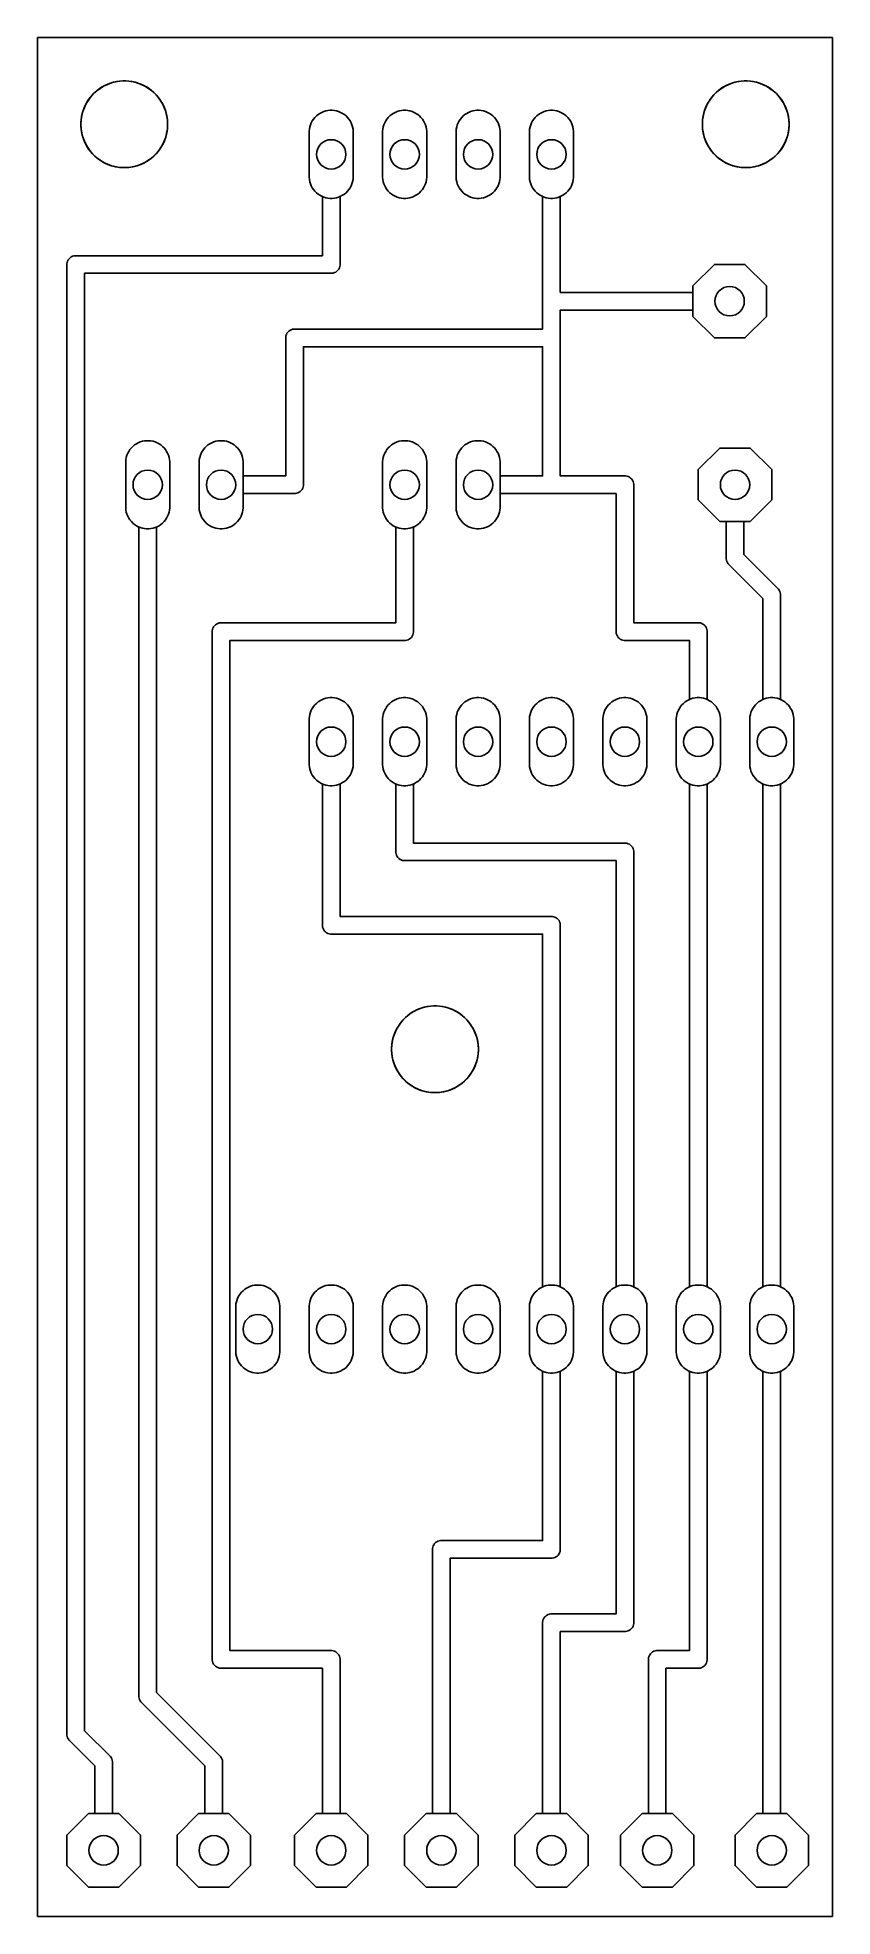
# Model space of a CAD drawing. Header units: millimetres. Extents: x 0 to 27.5, y 0 to 65.
import ezdxf

# ---------------------------------------------------------------- set-up
doc = ezdxf.new("R2010")
doc.units = ezdxf.units.MM

msp = doc.modelspace()

# ---------------------------------------------------------------- linework, layer by layer
at = {"layer": '16_copper'}
for points in [[(10.272, 59.443), (10.345, 59.458), (10.417, 59.48), (10.486, 59.508), (10.552, 59.544), (10.614, 59.585), (10.672, 59.633), (10.725, 59.686), (10.773, 59.744), (10.814, 59.806), (10.85, 59.872), (10.878, 59.941), (10.9, 60.013), (10.915, 60.086), (10.922, 60.161), (10.922, 61.759), (10.915, 61.834), (10.9, 61.907), (10.878, 61.979), (10.85, 62.048), (10.814, 62.114), (10.773, 62.176), (10.725, 62.234), (10.672, 62.287), (10.614, 62.335), (10.552, 62.376), (10.486, 62.412), (10.417, 62.44), (10.345, 62.462), (10.272, 62.477), (10.197, 62.484), (10.123, 62.484), (10.048, 62.477), (9.975, 62.462), (9.903, 62.44), (9.834, 62.412), (9.768, 62.376), (9.706, 62.335), (9.648, 62.287), (9.595, 62.234), (9.547, 62.176), (9.506, 62.114), (9.47, 62.048), (9.442, 61.979), (9.42, 61.907), (9.405, 61.834), (9.398, 61.759), (9.398, 60.161), (9.405, 60.086), (9.42, 60.013), (9.442, 59.941), (9.47, 59.872), (9.506, 59.806), (9.547, 59.744), (9.595, 59.686), (9.648, 59.633), (9.706, 59.585), (9.768, 59.544), (9.834, 59.508), (9.903, 59.48), (9.975, 59.458), (10.048, 59.443), (10.123, 59.436), (10.197, 59.436)], [(12.812, 59.443), (12.885, 59.458), (12.957, 59.48), (13.026, 59.508), (13.092, 59.544), (13.154, 59.585), (13.212, 59.633), (13.265, 59.686), (13.313, 59.744), (13.354, 59.806), (13.39, 59.872), (13.418, 59.941), (13.44, 60.013), (13.455, 60.086), (13.462, 60.161), (13.462, 61.759), (13.455, 61.834), (13.44, 61.907), (13.418, 61.979), (13.39, 62.048), (13.354, 62.114), (13.313, 62.176), (13.265, 62.234), (13.212, 62.287), (13.154, 62.335), (13.092, 62.376), (13.026, 62.412), (12.957, 62.44), (12.885, 62.462), (12.812, 62.477), (12.737, 62.484), (12.663, 62.484), (12.588, 62.477), (12.515, 62.462), (12.443, 62.44), (12.374, 62.412), (12.308, 62.376), (12.246, 62.335), (12.188, 62.287), (12.135, 62.234), (12.087, 62.176), (12.046, 62.114), (12.01, 62.048), (11.982, 61.979), (11.96, 61.907), (11.945, 61.834), (11.938, 61.759), (11.938, 60.161), (11.945, 60.086), (11.96, 60.013), (11.982, 59.941), (12.01, 59.872), (12.046, 59.806), (12.087, 59.744), (12.135, 59.686), (12.188, 59.633), (12.246, 59.585), (12.308, 59.544), (12.374, 59.508), (12.443, 59.48), (12.515, 59.458), (12.588, 59.443), (12.663, 59.436), (12.737, 59.436)], [(15.352, 59.443), (15.425, 59.458), (15.497, 59.48), (15.566, 59.508), (15.632, 59.544), (15.694, 59.585), (15.752, 59.633), (15.805, 59.686), (15.853, 59.744), (15.894, 59.806), (15.93, 59.872), (15.958, 59.941), (15.98, 60.013), (15.995, 60.086), (16.002, 60.161), (16.002, 61.759), (15.995, 61.834), (15.98, 61.907), (15.958, 61.979), (15.93, 62.048), (15.894, 62.114), (15.853, 62.176), (15.805, 62.234), (15.752, 62.287), (15.694, 62.335), (15.632, 62.376), (15.566, 62.412), (15.497, 62.44), (15.425, 62.462), (15.352, 62.477), (15.277, 62.484), (15.203, 62.484), (15.128, 62.477), (15.055, 62.462), (14.983, 62.44), (14.914, 62.412), (14.848, 62.376), (14.786, 62.335), (14.728, 62.287), (14.675, 62.234), (14.627, 62.176), (14.586, 62.114), (14.55, 62.048), (14.522, 61.979), (14.5, 61.907), (14.485, 61.834), (14.478, 61.759), (14.478, 60.161), (14.485, 60.086), (14.5, 60.013), (14.522, 59.941), (14.55, 59.872), (14.586, 59.806), (14.627, 59.744), (14.675, 59.686), (14.728, 59.633), (14.786, 59.585), (14.848, 59.544), (14.914, 59.508), (14.983, 59.48), (15.055, 59.458), (15.128, 59.443), (15.203, 59.436), (15.277, 59.436)], [(17.892, 59.443), (17.965, 59.458), (18.037, 59.48), (18.106, 59.508), (18.172, 59.544), (18.234, 59.585), (18.292, 59.633), (18.345, 59.686), (18.393, 59.744), (18.434, 59.806), (18.47, 59.872), (18.498, 59.941), (18.52, 60.013), (18.535, 60.086), (18.542, 60.161), (18.542, 61.759), (18.535, 61.834), (18.52, 61.907), (18.498, 61.979), (18.47, 62.048), (18.434, 62.114), (18.393, 62.176), (18.345, 62.234), (18.292, 62.287), (18.234, 62.335), (18.172, 62.376), (18.106, 62.412), (18.037, 62.44), (17.965, 62.462), (17.892, 62.477), (17.817, 62.484), (17.743, 62.484), (17.668, 62.477), (17.595, 62.462), (17.523, 62.44), (17.454, 62.412), (17.388, 62.376), (17.326, 62.335), (17.268, 62.287), (17.215, 62.234), (17.167, 62.176), (17.126, 62.114), (17.09, 62.048), (17.062, 61.979), (17.04, 61.907), (17.025, 61.834), (17.018, 61.759), (17.018, 60.161), (17.025, 60.086), (17.04, 60.013), (17.062, 59.941), (17.09, 59.872), (17.126, 59.806), (17.167, 59.744), (17.215, 59.686), (17.268, 59.633), (17.326, 59.585), (17.388, 59.544), (17.454, 59.508), (17.523, 59.48), (17.595, 59.458), (17.668, 59.443), (17.743, 59.436), (17.817, 59.436)], [(25.214, 55.354), (25.214, 56.406), (24.47, 57.15), (23.418, 57.15), (22.674, 56.406), (22.674, 55.354), (23.418, 54.61), (24.47, 54.61)], [(3.922, 48.013), (3.995, 48.028), (4.067, 48.05), (4.136, 48.078), (4.202, 48.114), (4.264, 48.155), (4.322, 48.203), (4.375, 48.256), (4.423, 48.314), (4.464, 48.376), (4.5, 48.442), (4.528, 48.511), (4.55, 48.583), (4.565, 48.656), (4.572, 48.731), (4.572, 50.329), (4.565, 50.404), (4.55, 50.477), (4.528, 50.549), (4.5, 50.618), (4.464, 50.684), (4.423, 50.746), (4.375, 50.804), (4.322, 50.857), (4.264, 50.905), (4.202, 50.946), (4.136, 50.982), (4.067, 51.01), (3.995, 51.032), (3.922, 51.047), (3.847, 51.054), (3.773, 51.054), (3.698, 51.047), (3.625, 51.032), (3.553, 51.01), (3.484, 50.982), (3.418, 50.946), (3.356, 50.905), (3.298, 50.857), (3.245, 50.804), (3.197, 50.746), (3.156, 50.684), (3.12, 50.618), (3.092, 50.549), (3.07, 50.477), (3.055, 50.404), (3.048, 50.329), (3.048, 48.731), (3.055, 48.656), (3.07, 48.583), (3.092, 48.511), (3.12, 48.442), (3.156, 48.376), (3.197, 48.314), (3.245, 48.256), (3.298, 48.203), (3.356, 48.155), (3.418, 48.114), (3.484, 48.078), (3.553, 48.05), (3.625, 48.028), (3.698, 48.013), (3.773, 48.006), (3.847, 48.006)], [(6.462, 48.013), (6.535, 48.028), (6.607, 48.05), (6.676, 48.078), (6.742, 48.114), (6.804, 48.155), (6.862, 48.203), (6.915, 48.256), (6.963, 48.314), (7.004, 48.376), (7.04, 48.442), (7.068, 48.511), (7.09, 48.583), (7.105, 48.656), (7.112, 48.731), (7.112, 50.329), (7.105, 50.404), (7.09, 50.477), (7.068, 50.549), (7.04, 50.618), (7.004, 50.684), (6.963, 50.746), (6.915, 50.804), (6.862, 50.857), (6.804, 50.905), (6.742, 50.946), (6.676, 50.982), (6.607, 51.01), (6.535, 51.032), (6.462, 51.047), (6.387, 51.054), (6.313, 51.054), (6.238, 51.047), (6.165, 51.032), (6.093, 51.01), (6.024, 50.982), (5.958, 50.946), (5.896, 50.905), (5.838, 50.857), (5.785, 50.804), (5.737, 50.746), (5.696, 50.684), (5.66, 50.618), (5.632, 50.549), (5.61, 50.477), (5.595, 50.404), (5.588, 50.329), (5.588, 48.731), (5.595, 48.656), (5.61, 48.583), (5.632, 48.511), (5.66, 48.442), (5.696, 48.376), (5.737, 48.314), (5.785, 48.256), (5.838, 48.203), (5.896, 48.155), (5.958, 48.114), (6.024, 48.078), (6.093, 48.05), (6.165, 48.028), (6.238, 48.013), (6.313, 48.006), (6.387, 48.006)], [(12.812, 48.013), (12.885, 48.028), (12.957, 48.05), (13.026, 48.078), (13.092, 48.114), (13.154, 48.155), (13.212, 48.203), (13.265, 48.256), (13.313, 48.314), (13.354, 48.376), (13.39, 48.442), (13.418, 48.511), (13.44, 48.583), (13.455, 48.656), (13.462, 48.731), (13.462, 50.329), (13.455, 50.404), (13.44, 50.477), (13.418, 50.549), (13.39, 50.618), (13.354, 50.684), (13.313, 50.746), (13.265, 50.804), (13.212, 50.857), (13.154, 50.905), (13.092, 50.946), (13.026, 50.982), (12.957, 51.01), (12.885, 51.032), (12.812, 51.047), (12.737, 51.054), (12.663, 51.054), (12.588, 51.047), (12.515, 51.032), (12.443, 51.01), (12.374, 50.982), (12.308, 50.946), (12.246, 50.905), (12.188, 50.857), (12.135, 50.804), (12.087, 50.746), (12.046, 50.684), (12.01, 50.618), (11.982, 50.549), (11.96, 50.477), (11.945, 50.404), (11.938, 50.329), (11.938, 48.731), (11.945, 48.656), (11.96, 48.583), (11.982, 48.511), (12.01, 48.442), (12.046, 48.376), (12.087, 48.314), (12.135, 48.256), (12.188, 48.203), (12.246, 48.155), (12.308, 48.114), (12.374, 48.078), (12.443, 48.05), (12.515, 48.028), (12.588, 48.013), (12.663, 48.006), (12.737, 48.006)], [(15.352, 48.013), (15.425, 48.028), (15.497, 48.05), (15.566, 48.078), (15.632, 48.114), (15.694, 48.155), (15.752, 48.203), (15.805, 48.256), (15.853, 48.314), (15.894, 48.376), (15.93, 48.442), (15.958, 48.511), (15.98, 48.583), (15.995, 48.656), (16.002, 48.731), (16.002, 50.329), (15.995, 50.404), (15.98, 50.477), (15.958, 50.549), (15.93, 50.618), (15.894, 50.684), (15.853, 50.746), (15.805, 50.804), (15.752, 50.857), (15.694, 50.905), (15.632, 50.946), (15.566, 50.982), (15.497, 51.01), (15.425, 51.032), (15.352, 51.047), (15.277, 51.054), (15.203, 51.054), (15.128, 51.047), (15.055, 51.032), (14.983, 51.01), (14.914, 50.982), (14.848, 50.946), (14.786, 50.905), (14.728, 50.857), (14.675, 50.804), (14.627, 50.746), (14.586, 50.684), (14.55, 50.618), (14.522, 50.549), (14.5, 50.477), (14.485, 50.404), (14.478, 50.329), (14.478, 48.731), (14.485, 48.656), (14.5, 48.583), (14.522, 48.511), (14.55, 48.442), (14.586, 48.376), (14.627, 48.314), (14.675, 48.256), (14.728, 48.203), (14.786, 48.155), (14.848, 48.114), (14.914, 48.078), (14.983, 48.05), (15.055, 48.028), (15.128, 48.013), (15.203, 48.006), (15.277, 48.006)], [(25.4, 49.004), (25.4, 50.056), (24.656, 50.8), (23.604, 50.8), (22.86, 50.056), (22.86, 49.004), (23.604, 48.26), (24.656, 48.26)], [(10.272, 39.123), (10.345, 39.138), (10.417, 39.16), (10.486, 39.188), (10.552, 39.224), (10.614, 39.265), (10.672, 39.313), (10.725, 39.366), (10.773, 39.424), (10.814, 39.486), (10.85, 39.552), (10.878, 39.621), (10.9, 39.693), (10.915, 39.766), (10.922, 39.841), (10.922, 41.439), (10.915, 41.514), (10.9, 41.587), (10.878, 41.659), (10.85, 41.728), (10.814, 41.794), (10.773, 41.856), (10.725, 41.914), (10.672, 41.967), (10.614, 42.015), (10.552, 42.056), (10.486, 42.092), (10.417, 42.12), (10.345, 42.142), (10.272, 42.157), (10.197, 42.164), (10.123, 42.164), (10.048, 42.157), (9.975, 42.142), (9.903, 42.12), (9.834, 42.092), (9.768, 42.056), (9.706, 42.015), (9.648, 41.967), (9.595, 41.914), (9.547, 41.856), (9.506, 41.794), (9.47, 41.728), (9.442, 41.659), (9.42, 41.587), (9.405, 41.514), (9.398, 41.439), (9.398, 39.841), (9.405, 39.766), (9.42, 39.693), (9.442, 39.621), (9.47, 39.552), (9.506, 39.486), (9.547, 39.424), (9.595, 39.366), (9.648, 39.313), (9.706, 39.265), (9.768, 39.224), (9.834, 39.188), (9.903, 39.16), (9.975, 39.138), (10.048, 39.123), (10.123, 39.116), (10.197, 39.116)], [(12.812, 39.123), (12.885, 39.138), (12.957, 39.16), (13.026, 39.188), (13.092, 39.224), (13.154, 39.265), (13.212, 39.313), (13.265, 39.366), (13.313, 39.424), (13.354, 39.486), (13.39, 39.552), (13.418, 39.621), (13.44, 39.693), (13.455, 39.766), (13.462, 39.841), (13.462, 41.439), (13.455, 41.514), (13.44, 41.587), (13.418, 41.659), (13.39, 41.728), (13.354, 41.794), (13.313, 41.856), (13.265, 41.914), (13.212, 41.967), (13.154, 42.015), (13.092, 42.056), (13.026, 42.092), (12.957, 42.12), (12.885, 42.142), (12.812, 42.157), (12.737, 42.164), (12.663, 42.164), (12.588, 42.157), (12.515, 42.142), (12.443, 42.12), (12.374, 42.092), (12.308, 42.056), (12.246, 42.015), (12.188, 41.967), (12.135, 41.914), (12.087, 41.856), (12.046, 41.794), (12.01, 41.728), (11.982, 41.659), (11.96, 41.587), (11.945, 41.514), (11.938, 41.439), (11.938, 39.841), (11.945, 39.766), (11.96, 39.693), (11.982, 39.621), (12.01, 39.552), (12.046, 39.486), (12.087, 39.424), (12.135, 39.366), (12.188, 39.313), (12.246, 39.265), (12.308, 39.224), (12.374, 39.188), (12.443, 39.16), (12.515, 39.138), (12.588, 39.123), (12.663, 39.116), (12.737, 39.116)], [(15.352, 39.123), (15.425, 39.138), (15.497, 39.16), (15.566, 39.188), (15.632, 39.224), (15.694, 39.265), (15.752, 39.313), (15.805, 39.366), (15.853, 39.424), (15.894, 39.486), (15.93, 39.552), (15.958, 39.621), (15.98, 39.693), (15.995, 39.766), (16.002, 39.841), (16.002, 41.439), (15.995, 41.514), (15.98, 41.587), (15.958, 41.659), (15.93, 41.728), (15.894, 41.794), (15.853, 41.856), (15.805, 41.914), (15.752, 41.967), (15.694, 42.015), (15.632, 42.056), (15.566, 42.092), (15.497, 42.12), (15.425, 42.142), (15.352, 42.157), (15.277, 42.164), (15.203, 42.164), (15.128, 42.157), (15.055, 42.142), (14.983, 42.12), (14.914, 42.092), (14.848, 42.056), (14.786, 42.015), (14.728, 41.967), (14.675, 41.914), (14.627, 41.856), (14.586, 41.794), (14.55, 41.728), (14.522, 41.659), (14.5, 41.587), (14.485, 41.514), (14.478, 41.439), (14.478, 39.841), (14.485, 39.766), (14.5, 39.693), (14.522, 39.621), (14.55, 39.552), (14.586, 39.486), (14.627, 39.424), (14.675, 39.366), (14.728, 39.313), (14.786, 39.265), (14.848, 39.224), (14.914, 39.188), (14.983, 39.16), (15.055, 39.138), (15.128, 39.123), (15.203, 39.116), (15.277, 39.116)], [(17.892, 39.123), (17.965, 39.138), (18.037, 39.16), (18.106, 39.188), (18.172, 39.224), (18.234, 39.265), (18.292, 39.313), (18.345, 39.366), (18.393, 39.424), (18.434, 39.486), (18.47, 39.552), (18.498, 39.621), (18.52, 39.693), (18.535, 39.766), (18.542, 39.841), (18.542, 41.439), (18.535, 41.514), (18.52, 41.587), (18.498, 41.659), (18.47, 41.728), (18.434, 41.794), (18.393, 41.856), (18.345, 41.914), (18.292, 41.967), (18.234, 42.015), (18.172, 42.056), (18.106, 42.092), (18.037, 42.12), (17.965, 42.142), (17.892, 42.157), (17.817, 42.164), (17.743, 42.164), (17.668, 42.157), (17.595, 42.142), (17.523, 42.12), (17.454, 42.092), (17.388, 42.056), (17.326, 42.015), (17.268, 41.967), (17.215, 41.914), (17.167, 41.856), (17.126, 41.794), (17.09, 41.728), (17.062, 41.659), (17.04, 41.587), (17.025, 41.514), (17.018, 41.439), (17.018, 39.841), (17.025, 39.766), (17.04, 39.693), (17.062, 39.621), (17.09, 39.552), (17.126, 39.486), (17.167, 39.424), (17.215, 39.366), (17.268, 39.313), (17.326, 39.265), (17.388, 39.224), (17.454, 39.188), (17.523, 39.16), (17.595, 39.138), (17.668, 39.123), (17.743, 39.116), (17.817, 39.116)], [(20.432, 39.123), (20.505, 39.138), (20.577, 39.16), (20.646, 39.188), (20.712, 39.224), (20.774, 39.265), (20.832, 39.313), (20.885, 39.366), (20.933, 39.424), (20.974, 39.486), (21.01, 39.552), (21.038, 39.621), (21.06, 39.693), (21.075, 39.766), (21.082, 39.841), (21.082, 41.439), (21.075, 41.514), (21.06, 41.587), (21.038, 41.659), (21.01, 41.728), (20.974, 41.794), (20.933, 41.856), (20.885, 41.914), (20.832, 41.967), (20.774, 42.015), (20.712, 42.056), (20.646, 42.092), (20.577, 42.12), (20.505, 42.142), (20.432, 42.157), (20.357, 42.164), (20.283, 42.164), (20.208, 42.157), (20.135, 42.142), (20.063, 42.12), (19.994, 42.092), (19.928, 42.056), (19.866, 42.015), (19.808, 41.967), (19.755, 41.914), (19.707, 41.856), (19.666, 41.794), (19.63, 41.728), (19.602, 41.659), (19.58, 41.587), (19.565, 41.514), (19.558, 41.439), (19.558, 39.841), (19.565, 39.766), (19.58, 39.693), (19.602, 39.621), (19.63, 39.552), (19.666, 39.486), (19.707, 39.424), (19.755, 39.366), (19.808, 39.313), (19.866, 39.265), (19.928, 39.224), (19.994, 39.188), (20.063, 39.16), (20.135, 39.138), (20.208, 39.123), (20.283, 39.116), (20.357, 39.116)], [(22.972, 39.123), (23.045, 39.138), (23.117, 39.16), (23.186, 39.188), (23.252, 39.224), (23.314, 39.265), (23.372, 39.313), (23.425, 39.366), (23.473, 39.424), (23.514, 39.486), (23.55, 39.552), (23.578, 39.621), (23.6, 39.693), (23.615, 39.766), (23.622, 39.841), (23.622, 41.439), (23.615, 41.514), (23.6, 41.587), (23.578, 41.659), (23.55, 41.728), (23.514, 41.794), (23.473, 41.856), (23.425, 41.914), (23.372, 41.967), (23.314, 42.015), (23.252, 42.056), (23.186, 42.092), (23.117, 42.12), (23.045, 42.142), (22.972, 42.157), (22.897, 42.164), (22.823, 42.164), (22.748, 42.157), (22.675, 42.142), (22.603, 42.12), (22.534, 42.092), (22.468, 42.056), (22.406, 42.015), (22.348, 41.967), (22.295, 41.914), (22.247, 41.856), (22.206, 41.794), (22.17, 41.728), (22.142, 41.659), (22.12, 41.587), (22.105, 41.514), (22.098, 41.439), (22.098, 39.841), (22.105, 39.766), (22.12, 39.693), (22.142, 39.621), (22.17, 39.552), (22.206, 39.486), (22.247, 39.424), (22.295, 39.366), (22.348, 39.313), (22.406, 39.265), (22.468, 39.224), (22.534, 39.188), (22.603, 39.16), (22.675, 39.138), (22.748, 39.123), (22.823, 39.116), (22.897, 39.116)], [(25.512, 39.123), (25.585, 39.138), (25.657, 39.16), (25.726, 39.188), (25.792, 39.224), (25.854, 39.265), (25.912, 39.313), (25.965, 39.366), (26.013, 39.424), (26.054, 39.486), (26.09, 39.552), (26.118, 39.621), (26.14, 39.693), (26.155, 39.766), (26.162, 39.841), (26.162, 41.439), (26.155, 41.514), (26.14, 41.587), (26.118, 41.659), (26.09, 41.728), (26.054, 41.794), (26.013, 41.856), (25.965, 41.914), (25.912, 41.967), (25.854, 42.015), (25.792, 42.056), (25.726, 42.092), (25.657, 42.12), (25.585, 42.142), (25.512, 42.157), (25.437, 42.164), (25.363, 42.164), (25.288, 42.157), (25.215, 42.142), (25.143, 42.12), (25.074, 42.092), (25.008, 42.056), (24.946, 42.015), (24.888, 41.967), (24.835, 41.914), (24.787, 41.856), (24.746, 41.794), (24.71, 41.728), (24.682, 41.659), (24.66, 41.587), (24.645, 41.514), (24.638, 41.439), (24.638, 39.841), (24.645, 39.766), (24.66, 39.693), (24.682, 39.621), (24.71, 39.552), (24.746, 39.486), (24.787, 39.424), (24.835, 39.366), (24.888, 39.313), (24.946, 39.265), (25.008, 39.224), (25.074, 39.188), (25.143, 39.16), (25.215, 39.138), (25.288, 39.123), (25.363, 39.116), (25.437, 39.116)], [(7.732, 18.803), (7.805, 18.818), (7.877, 18.84), (7.946, 18.868), (8.012, 18.904), (8.074, 18.945), (8.132, 18.993), (8.185, 19.046), (8.233, 19.104), (8.274, 19.166), (8.31, 19.232), (8.338, 19.301), (8.36, 19.373), (8.375, 19.446), (8.382, 19.521), (8.382, 21.119), (8.375, 21.194), (8.36, 21.267), (8.338, 21.339), (8.31, 21.408), (8.274, 21.474), (8.233, 21.536), (8.185, 21.594), (8.132, 21.647), (8.074, 21.695), (8.012, 21.736), (7.946, 21.772), (7.877, 21.8), (7.805, 21.822), (7.732, 21.837), (7.657, 21.844), (7.583, 21.844), (7.508, 21.837), (7.435, 21.822), (7.363, 21.8), (7.294, 21.772), (7.228, 21.736), (7.166, 21.695), (7.108, 21.647), (7.055, 21.594), (7.007, 21.536), (6.966, 21.474), (6.93, 21.408), (6.902, 21.339), (6.88, 21.267), (6.865, 21.194), (6.858, 21.119), (6.858, 19.521), (6.865, 19.446), (6.88, 19.373), (6.902, 19.301), (6.93, 19.232), (6.966, 19.166), (7.007, 19.104), (7.055, 19.046), (7.108, 18.993), (7.166, 18.945), (7.228, 18.904), (7.294, 18.868), (7.363, 18.84), (7.435, 18.818), (7.508, 18.803), (7.583, 18.796), (7.657, 18.796)], [(10.272, 18.803), (10.345, 18.818), (10.417, 18.84), (10.486, 18.868), (10.552, 18.904), (10.614, 18.945), (10.672, 18.993), (10.725, 19.046), (10.773, 19.104), (10.814, 19.166), (10.85, 19.232), (10.878, 19.301), (10.9, 19.373), (10.915, 19.446), (10.922, 19.521), (10.922, 21.119), (10.915, 21.194), (10.9, 21.267), (10.878, 21.339), (10.85, 21.408), (10.814, 21.474), (10.773, 21.536), (10.725, 21.594), (10.672, 21.647), (10.614, 21.695), (10.552, 21.736), (10.486, 21.772), (10.417, 21.8), (10.345, 21.822), (10.272, 21.837), (10.197, 21.844), (10.123, 21.844), (10.048, 21.837), (9.975, 21.822), (9.903, 21.8), (9.834, 21.772), (9.768, 21.736), (9.706, 21.695), (9.648, 21.647), (9.595, 21.594), (9.547, 21.536), (9.506, 21.474), (9.47, 21.408), (9.442, 21.339), (9.42, 21.267), (9.405, 21.194), (9.398, 21.119), (9.398, 19.521), (9.405, 19.446), (9.42, 19.373), (9.442, 19.301), (9.47, 19.232), (9.506, 19.166), (9.547, 19.104), (9.595, 19.046), (9.648, 18.993), (9.706, 18.945), (9.768, 18.904), (9.834, 18.868), (9.903, 18.84), (9.975, 18.818), (10.048, 18.803), (10.123, 18.796), (10.197, 18.796)], [(12.812, 18.803), (12.885, 18.818), (12.957, 18.84), (13.026, 18.868), (13.092, 18.904), (13.154, 18.945), (13.212, 18.993), (13.265, 19.046), (13.313, 19.104), (13.354, 19.166), (13.39, 19.232), (13.418, 19.301), (13.44, 19.373), (13.455, 19.446), (13.462, 19.521), (13.462, 21.119), (13.455, 21.194), (13.44, 21.267), (13.418, 21.339), (13.39, 21.408), (13.354, 21.474), (13.313, 21.536), (13.265, 21.594), (13.212, 21.647), (13.154, 21.695), (13.092, 21.736), (13.026, 21.772), (12.957, 21.8), (12.885, 21.822), (12.812, 21.837), (12.737, 21.844), (12.663, 21.844), (12.588, 21.837), (12.515, 21.822), (12.443, 21.8), (12.374, 21.772), (12.308, 21.736), (12.246, 21.695), (12.188, 21.647), (12.135, 21.594), (12.087, 21.536), (12.046, 21.474), (12.01, 21.408), (11.982, 21.339), (11.96, 21.267), (11.945, 21.194), (11.938, 21.119), (11.938, 19.521), (11.945, 19.446), (11.96, 19.373), (11.982, 19.301), (12.01, 19.232), (12.046, 19.166), (12.087, 19.104), (12.135, 19.046), (12.188, 18.993), (12.246, 18.945), (12.308, 18.904), (12.374, 18.868), (12.443, 18.84), (12.515, 18.818), (12.588, 18.803), (12.663, 18.796), (12.737, 18.796)], [(15.352, 18.803), (15.425, 18.818), (15.497, 18.84), (15.566, 18.868), (15.632, 18.904), (15.694, 18.945), (15.752, 18.993), (15.805, 19.046), (15.853, 19.104), (15.894, 19.166), (15.93, 19.232), (15.958, 19.301), (15.98, 19.373), (15.995, 19.446), (16.002, 19.521), (16.002, 21.119), (15.995, 21.194), (15.98, 21.267), (15.958, 21.339), (15.93, 21.408), (15.894, 21.474), (15.853, 21.536), (15.805, 21.594), (15.752, 21.647), (15.694, 21.695), (15.632, 21.736), (15.566, 21.772), (15.497, 21.8), (15.425, 21.822), (15.352, 21.837), (15.277, 21.844), (15.203, 21.844), (15.128, 21.837), (15.055, 21.822), (14.983, 21.8), (14.914, 21.772), (14.848, 21.736), (14.786, 21.695), (14.728, 21.647), (14.675, 21.594), (14.627, 21.536), (14.586, 21.474), (14.55, 21.408), (14.522, 21.339), (14.5, 21.267), (14.485, 21.194), (14.478, 21.119), (14.478, 19.521), (14.485, 19.446), (14.5, 19.373), (14.522, 19.301), (14.55, 19.232), (14.586, 19.166), (14.627, 19.104), (14.675, 19.046), (14.728, 18.993), (14.786, 18.945), (14.848, 18.904), (14.914, 18.868), (14.983, 18.84), (15.055, 18.818), (15.128, 18.803), (15.203, 18.796), (15.277, 18.796)], [(17.892, 18.803), (17.965, 18.818), (18.037, 18.84), (18.106, 18.868), (18.172, 18.904), (18.234, 18.945), (18.292, 18.993), (18.345, 19.046), (18.393, 19.104), (18.434, 19.166), (18.47, 19.232), (18.498, 19.301), (18.52, 19.373), (18.535, 19.446), (18.542, 19.521), (18.542, 21.119), (18.535, 21.194), (18.52, 21.267), (18.498, 21.339), (18.47, 21.408), (18.434, 21.474), (18.393, 21.536), (18.345, 21.594), (18.292, 21.647), (18.234, 21.695), (18.172, 21.736), (18.106, 21.772), (18.037, 21.8), (17.965, 21.822), (17.892, 21.837), (17.817, 21.844), (17.743, 21.844), (17.668, 21.837), (17.595, 21.822), (17.523, 21.8), (17.454, 21.772), (17.388, 21.736), (17.326, 21.695), (17.268, 21.647), (17.215, 21.594), (17.167, 21.536), (17.126, 21.474), (17.09, 21.408), (17.062, 21.339), (17.04, 21.267), (17.025, 21.194), (17.018, 21.119), (17.018, 19.521), (17.025, 19.446), (17.04, 19.373), (17.062, 19.301), (17.09, 19.232), (17.126, 19.166), (17.167, 19.104), (17.215, 19.046), (17.268, 18.993), (17.326, 18.945), (17.388, 18.904), (17.454, 18.868), (17.523, 18.84), (17.595, 18.818), (17.668, 18.803), (17.743, 18.796), (17.817, 18.796)], [(20.432, 18.803), (20.505, 18.818), (20.577, 18.84), (20.646, 18.868), (20.712, 18.904), (20.774, 18.945), (20.832, 18.993), (20.885, 19.046), (20.933, 19.104), (20.974, 19.166), (21.01, 19.232), (21.038, 19.301), (21.06, 19.373), (21.075, 19.446), (21.082, 19.521), (21.082, 21.119), (21.075, 21.194), (21.06, 21.267), (21.038, 21.339), (21.01, 21.408), (20.974, 21.474), (20.933, 21.536), (20.885, 21.594), (20.832, 21.647), (20.774, 21.695), (20.712, 21.736), (20.646, 21.772), (20.577, 21.8), (20.505, 21.822), (20.432, 21.837), (20.357, 21.844), (20.283, 21.844), (20.208, 21.837), (20.135, 21.822), (20.063, 21.8), (19.994, 21.772), (19.928, 21.736), (19.866, 21.695), (19.808, 21.647), (19.755, 21.594), (19.707, 21.536), (19.666, 21.474), (19.63, 21.408), (19.602, 21.339), (19.58, 21.267), (19.565, 21.194), (19.558, 21.119), (19.558, 19.521), (19.565, 19.446), (19.58, 19.373), (19.602, 19.301), (19.63, 19.232), (19.666, 19.166), (19.707, 19.104), (19.755, 19.046), (19.808, 18.993), (19.866, 18.945), (19.928, 18.904), (19.994, 18.868), (20.063, 18.84), (20.135, 18.818), (20.208, 18.803), (20.283, 18.796), (20.357, 18.796)], [(22.972, 18.803), (23.045, 18.818), (23.117, 18.84), (23.186, 18.868), (23.252, 18.904), (23.314, 18.945), (23.372, 18.993), (23.425, 19.046), (23.473, 19.104), (23.514, 19.166), (23.55, 19.232), (23.578, 19.301), (23.6, 19.373), (23.615, 19.446), (23.622, 19.521), (23.622, 21.119), (23.615, 21.194), (23.6, 21.267), (23.578, 21.339), (23.55, 21.408), (23.514, 21.474), (23.473, 21.536), (23.425, 21.594), (23.372, 21.647), (23.314, 21.695), (23.252, 21.736), (23.186, 21.772), (23.117, 21.8), (23.045, 21.822), (22.972, 21.837), (22.897, 21.844), (22.823, 21.844), (22.748, 21.837), (22.675, 21.822), (22.603, 21.8), (22.534, 21.772), (22.468, 21.736), (22.406, 21.695), (22.348, 21.647), (22.295, 21.594), (22.247, 21.536), (22.206, 21.474), (22.17, 21.408), (22.142, 21.339), (22.12, 21.267), (22.105, 21.194), (22.098, 21.119), (22.098, 19.521), (22.105, 19.446), (22.12, 19.373), (22.142, 19.301), (22.17, 19.232), (22.206, 19.166), (22.247, 19.104), (22.295, 19.046), (22.348, 18.993), (22.406, 18.945), (22.468, 18.904), (22.534, 18.868), (22.603, 18.84), (22.675, 18.818), (22.748, 18.803), (22.823, 18.796), (22.897, 18.796)], [(25.512, 18.803), (25.585, 18.818), (25.657, 18.84), (25.726, 18.868), (25.792, 18.904), (25.854, 18.945), (25.912, 18.993), (25.965, 19.046), (26.013, 19.104), (26.054, 19.166), (26.09, 19.232), (26.118, 19.301), (26.14, 19.373), (26.155, 19.446), (26.162, 19.521), (26.162, 21.119), (26.155, 21.194), (26.14, 21.267), (26.118, 21.339), (26.09, 21.408), (26.054, 21.474), (26.013, 21.536), (25.965, 21.594), (25.912, 21.647), (25.854, 21.695), (25.792, 21.736), (25.726, 21.772), (25.657, 21.8), (25.585, 21.822), (25.512, 21.837), (25.437, 21.844), (25.363, 21.844), (25.288, 21.837), (25.215, 21.822), (25.143, 21.8), (25.074, 21.772), (25.008, 21.736), (24.946, 21.695), (24.888, 21.647), (24.835, 21.594), (24.787, 21.536), (24.746, 21.474), (24.71, 21.408), (24.682, 21.339), (24.66, 21.267), (24.645, 21.194), (24.638, 21.119), (24.638, 19.521), (24.645, 19.446), (24.66, 19.373), (24.682, 19.301), (24.71, 19.232), (24.746, 19.166), (24.787, 19.104), (24.835, 19.046), (24.888, 18.993), (24.946, 18.945), (25.008, 18.904), (25.074, 18.868), (25.143, 18.84), (25.215, 18.818), (25.288, 18.803), (25.363, 18.796), (25.437, 18.796)], [(3.556, 1.76), (3.556, 2.812), (2.812, 3.556), (1.76, 3.556), (1.016, 2.812), (1.016, 1.76), (1.76, 1.016), (2.812, 1.016)], [(7.366, 1.76), (7.366, 2.812), (6.622, 3.556), (5.57, 3.556), (4.826, 2.812), (4.826, 1.76), (5.57, 1.016), (6.622, 1.016)], [(11.43, 1.76), (11.43, 2.812), (10.686, 3.556), (9.634, 3.556), (8.89, 2.812), (8.89, 1.76), (9.634, 1.016), (10.686, 1.016)], [(15.24, 1.76), (15.24, 2.812), (14.496, 3.556), (13.444, 3.556), (12.7, 2.812), (12.7, 1.76), (13.444, 1.016), (14.496, 1.016)], [(19.05, 1.76), (19.05, 2.812), (18.306, 3.556), (17.254, 3.556), (16.51, 2.812), (16.51, 1.76), (17.254, 1.016), (18.306, 1.016)], [(22.708, 1.76), (22.708, 2.812), (21.964, 3.556), (20.912, 3.556), (20.168, 2.812), (20.168, 1.76), (20.912, 1.016), (21.964, 1.016)], [(26.67, 1.76), (26.67, 2.812), (25.926, 3.556), (24.874, 3.556), (24.13, 2.812), (24.13, 1.76), (24.874, 1.016), (25.926, 1.016)]]:
    msp.add_lwpolyline(points, close=True, dxfattribs=at)
at = {"layer": '1_copper'}
for points in [[(2.583, 5.405), (2.568, 5.451), (2.547, 5.494), (2.518, 5.533), (1.626, 6.425), (1.626, 56.845), (10.184, 56.845), (10.231, 56.853), (10.277, 56.868), (10.32, 56.889), (10.359, 56.918), (10.392, 56.951), (10.421, 56.99), (10.442, 57.033), (10.457, 57.079), (10.465, 57.126), (10.465, 59.499), (10.486, 59.508), (10.552, 59.544), (10.614, 59.585), (10.672, 59.633), (10.725, 59.686), (10.773, 59.744), (10.814, 59.806), (10.85, 59.872), (10.878, 59.941), (10.9, 60.013), (10.915, 60.086), (10.922, 60.161), (10.922, 61.759), (10.915, 61.834), (10.9, 61.907), (10.878, 61.979), (10.85, 62.048), (10.814, 62.114), (10.773, 62.176), (10.725, 62.234), (10.672, 62.287), (10.614, 62.335), (10.552, 62.376), (10.486, 62.412), (10.417, 62.44), (10.345, 62.462), (10.272, 62.477), (10.197, 62.484), (10.123, 62.484), (10.048, 62.477), (9.975, 62.462), (9.903, 62.44), (9.834, 62.412), (9.768, 62.376), (9.706, 62.335), (9.648, 62.287), (9.595, 62.234), (9.547, 62.176), (9.506, 62.114), (9.47, 62.048), (9.442, 61.979), (9.42, 61.907), (9.405, 61.834), (9.398, 61.759), (9.398, 60.161), (9.405, 60.086), (9.42, 60.013), (9.442, 59.941), (9.47, 59.872), (9.506, 59.806), (9.547, 59.744), (9.595, 59.686), (9.648, 59.633), (9.706, 59.585), (9.768, 59.544), (9.834, 59.508), (9.855, 59.499), (9.855, 57.455), (1.297, 57.455), (1.249, 57.447), (1.204, 57.432), (1.161, 57.411), (1.122, 57.382), (1.088, 57.349), (1.06, 57.31), (1.038, 57.267), (1.024, 57.221), (1.016, 57.174), (1.016, 6.275), (1.024, 6.228), (1.038, 6.182), (1.06, 6.139), (1.088, 6.101), (1.981, 5.208), (1.981, 3.556), (1.76, 3.556), (1.016, 2.812), (1.016, 1.76), (1.76, 1.016), (2.812, 1.016), (3.556, 1.76), (3.556, 2.812), (2.812, 3.556), (2.591, 3.556), (2.591, 5.358)], [(22.977, 8.608), (23.02, 8.629), (23.059, 8.658), (23.092, 8.691), (23.121, 8.73), (23.142, 8.773), (23.157, 8.819), (23.165, 8.866), (23.165, 18.859), (23.186, 18.868), (23.252, 18.904), (23.314, 18.945), (23.372, 18.993), (23.425, 19.046), (23.473, 19.104), (23.514, 19.166), (23.55, 19.232), (23.578, 19.301), (23.6, 19.373), (23.615, 19.446), (23.622, 19.521), (23.622, 21.119), (23.615, 21.194), (23.6, 21.267), (23.578, 21.339), (23.55, 21.408), (23.514, 21.474), (23.473, 21.536), (23.425, 21.594), (23.372, 21.647), (23.314, 21.695), (23.252, 21.736), (23.186, 21.772), (23.165, 21.781), (23.165, 39.179), (23.186, 39.188), (23.252, 39.224), (23.314, 39.265), (23.372, 39.313), (23.425, 39.366), (23.473, 39.424), (23.514, 39.486), (23.55, 39.552), (23.578, 39.621), (23.6, 39.693), (23.615, 39.766), (23.622, 39.841), (23.622, 41.439), (23.615, 41.514), (23.6, 41.587), (23.578, 41.659), (23.55, 41.728), (23.514, 41.794), (23.473, 41.856), (23.425, 41.914), (23.372, 41.967), (23.314, 42.015), (23.252, 42.056), (23.186, 42.092), (23.165, 42.101), (23.165, 44.474), (23.157, 44.521), (23.142, 44.567), (23.121, 44.61), (23.092, 44.649), (23.059, 44.682), (23.02, 44.711), (22.977, 44.732), (22.931, 44.747), (22.884, 44.755), (20.625, 44.755), (20.625, 49.554), (20.617, 49.601), (20.602, 49.647), (20.581, 49.69), (20.552, 49.729), (20.519, 49.762), (20.48, 49.791), (20.437, 49.812), (20.391, 49.827), (20.344, 49.835), (18.085, 49.835), (18.085, 55.575), (22.674, 55.575), (22.674, 55.354), (23.418, 54.61), (24.47, 54.61), (25.214, 55.354), (25.214, 56.406), (24.47, 57.15), (23.418, 57.15), (22.674, 56.406), (22.674, 56.185), (18.085, 56.185), (18.085, 59.499), (18.106, 59.508), (18.172, 59.544), (18.234, 59.585), (18.292, 59.633), (18.345, 59.686), (18.393, 59.744), (18.434, 59.806), (18.47, 59.872), (18.498, 59.941), (18.52, 60.013), (18.535, 60.086), (18.542, 60.161), (18.542, 61.759), (18.535, 61.834), (18.52, 61.907), (18.498, 61.979), (18.47, 62.048), (18.434, 62.114), (18.393, 62.176), (18.345, 62.234), (18.292, 62.287), (18.234, 62.335), (18.172, 62.376), (18.106, 62.412), (18.037, 62.44), (17.965, 62.462), (17.892, 62.477), (17.817, 62.484), (17.743, 62.484), (17.668, 62.477), (17.595, 62.462), (17.523, 62.44), (17.454, 62.412), (17.388, 62.376), (17.326, 62.335), (17.268, 62.287), (17.215, 62.234), (17.167, 62.176), (17.126, 62.114), (17.09, 62.048), (17.062, 61.979), (17.04, 61.907), (17.025, 61.834), (17.018, 61.759), (17.018, 60.161), (17.025, 60.086), (17.04, 60.013), (17.062, 59.941), (17.09, 59.872), (17.126, 59.806), (17.167, 59.744), (17.215, 59.686), (17.268, 59.633), (17.326, 59.585), (17.388, 59.544), (17.454, 59.508), (17.475, 59.499), (17.475, 54.915), (8.866, 54.915), (8.819, 54.907), (8.773, 54.892), (8.73, 54.871), (8.691, 54.842), (8.658, 54.809), (8.629, 54.77), (8.608, 54.727), (8.593, 54.681), (8.585, 54.634), (8.585, 49.835), (7.112, 49.835), (7.112, 50.329), (7.105, 50.404), (7.09, 50.477), (7.068, 50.549), (7.04, 50.618), (7.004, 50.684), (6.963, 50.746), (6.915, 50.804), (6.862, 50.857), (6.804, 50.905), (6.742, 50.946), (6.676, 50.982), (6.607, 51.01), (6.535, 51.032), (6.462, 51.047), (6.387, 51.054), (6.313, 51.054), (6.238, 51.047), (6.165, 51.032), (6.093, 51.01), (6.024, 50.982), (5.958, 50.946), (5.896, 50.905), (5.838, 50.857), (5.785, 50.804), (5.737, 50.746), (5.696, 50.684), (5.66, 50.618), (5.632, 50.549), (5.61, 50.477), (5.595, 50.404), (5.588, 50.329), (5.588, 48.731), (5.595, 48.656), (5.61, 48.583), (5.632, 48.511), (5.66, 48.442), (5.696, 48.376), (5.737, 48.314), (5.785, 48.256), (5.838, 48.203), (5.896, 48.155), (5.958, 48.114), (6.024, 48.078), (6.093, 48.05), (6.165, 48.028), (6.238, 48.013), (6.313, 48.006), (6.387, 48.006), (6.462, 48.013), (6.535, 48.028), (6.607, 48.05), (6.676, 48.078), (6.742, 48.114), (6.804, 48.155), (6.862, 48.203), (6.915, 48.256), (6.963, 48.314), (7.004, 48.376), (7.04, 48.442), (7.068, 48.511), (7.09, 48.583), (7.105, 48.656), (7.112, 48.731), (7.112, 49.225), (8.914, 49.225), (8.961, 49.233), (9.007, 49.248), (9.05, 49.269), (9.089, 49.298), (9.122, 49.331), (9.151, 49.37), (9.172, 49.413), (9.187, 49.459), (9.195, 49.506), (9.195, 54.305), (17.475, 54.305), (17.475, 49.835), (16.002, 49.835), (16.002, 50.329), (15.995, 50.404), (15.98, 50.477), (15.958, 50.549), (15.93, 50.618), (15.894, 50.684), (15.853, 50.746), (15.805, 50.804), (15.752, 50.857), (15.694, 50.905), (15.632, 50.946), (15.566, 50.982), (15.497, 51.01), (15.425, 51.032), (15.352, 51.047), (15.277, 51.054), (15.203, 51.054), (15.128, 51.047), (15.055, 51.032), (14.983, 51.01), (14.914, 50.982), (14.848, 50.946), (14.786, 50.905), (14.728, 50.857), (14.675, 50.804), (14.627, 50.746), (14.586, 50.684), (14.55, 50.618), (14.522, 50.549), (14.5, 50.477), (14.485, 50.404), (14.478, 50.329), (14.478, 48.731), (14.485, 48.656), (14.5, 48.583), (14.522, 48.511), (14.55, 48.442), (14.586, 48.376), (14.627, 48.314), (14.675, 48.256), (14.728, 48.203), (14.786, 48.155), (14.848, 48.114), (14.914, 48.078), (14.983, 48.05), (15.055, 48.028), (15.128, 48.013), (15.203, 48.006), (15.277, 48.006), (15.352, 48.013), (15.425, 48.028), (15.497, 48.05), (15.566, 48.078), (15.632, 48.114), (15.694, 48.155), (15.752, 48.203), (15.805, 48.256), (15.853, 48.314), (15.894, 48.376), (15.93, 48.442), (15.958, 48.511), (15.98, 48.583), (15.995, 48.656), (16.002, 48.731), (16.002, 49.225), (20.015, 49.225), (20.015, 44.426), (20.023, 44.379), (20.038, 44.333), (20.059, 44.29), (20.088, 44.251), (20.121, 44.218), (20.16, 44.189), (20.203, 44.168), (20.249, 44.153), (20.296, 44.145), (22.555, 44.145), (22.555, 42.101), (22.534, 42.092), (22.468, 42.056), (22.406, 42.015), (22.348, 41.967), (22.295, 41.914), (22.247, 41.856), (22.206, 41.794), (22.17, 41.728), (22.142, 41.659), (22.12, 41.587), (22.105, 41.514), (22.098, 41.439), (22.098, 39.841), (22.105, 39.766), (22.12, 39.693), (22.142, 39.621), (22.17, 39.552), (22.206, 39.486), (22.247, 39.424), (22.295, 39.366), (22.348, 39.313), (22.406, 39.265), (22.468, 39.224), (22.534, 39.188), (22.555, 39.179), (22.555, 21.781), (22.534, 21.772), (22.468, 21.736), (22.406, 21.695), (22.348, 21.647), (22.295, 21.594), (22.247, 21.536), (22.206, 21.474), (22.17, 21.408), (22.142, 21.339), (22.12, 21.267), (22.105, 21.194), (22.098, 21.119), (22.098, 19.521), (22.105, 19.446), (22.12, 19.373), (22.142, 19.301), (22.17, 19.232), (22.206, 19.166), (22.247, 19.104), (22.295, 19.046), (22.348, 18.993), (22.406, 18.945), (22.468, 18.904), (22.534, 18.868), (22.555, 18.859), (22.555, 9.195), (21.414, 9.195), (21.366, 9.187), (21.321, 9.172), (21.278, 9.151), (21.239, 9.122), (21.205, 9.089), (21.177, 9.05), (21.155, 9.007), (21.14, 8.961), (21.133, 8.914), (21.133, 3.556), (20.912, 3.556), (20.168, 2.812), (20.168, 1.76), (20.912, 1.016), (21.964, 1.016), (22.708, 1.76), (22.708, 2.812), (21.964, 3.556), (21.742, 3.556), (21.742, 8.585), (22.884, 8.585), (22.931, 8.593)], [(12.812, 59.443), (12.885, 59.458), (12.957, 59.48), (13.026, 59.508), (13.092, 59.544), (13.154, 59.585), (13.212, 59.633), (13.265, 59.686), (13.313, 59.744), (13.354, 59.806), (13.39, 59.872), (13.418, 59.941), (13.44, 60.013), (13.455, 60.086), (13.462, 60.161), (13.462, 61.759), (13.455, 61.834), (13.44, 61.907), (13.418, 61.979), (13.39, 62.048), (13.354, 62.114), (13.313, 62.176), (13.265, 62.234), (13.212, 62.287), (13.154, 62.335), (13.092, 62.376), (13.026, 62.412), (12.957, 62.44), (12.885, 62.462), (12.812, 62.477), (12.737, 62.484), (12.663, 62.484), (12.588, 62.477), (12.515, 62.462), (12.443, 62.44), (12.374, 62.412), (12.308, 62.376), (12.246, 62.335), (12.188, 62.287), (12.135, 62.234), (12.087, 62.176), (12.046, 62.114), (12.01, 62.048), (11.982, 61.979), (11.96, 61.907), (11.945, 61.834), (11.938, 61.759), (11.938, 60.161), (11.945, 60.086), (11.96, 60.013), (11.982, 59.941), (12.01, 59.872), (12.046, 59.806), (12.087, 59.744), (12.135, 59.686), (12.188, 59.633), (12.246, 59.585), (12.308, 59.544), (12.374, 59.508), (12.443, 59.48), (12.515, 59.458), (12.588, 59.443), (12.663, 59.436), (12.737, 59.436)], [(15.352, 59.443), (15.425, 59.458), (15.497, 59.48), (15.566, 59.508), (15.632, 59.544), (15.694, 59.585), (15.752, 59.633), (15.805, 59.686), (15.853, 59.744), (15.894, 59.806), (15.93, 59.872), (15.958, 59.941), (15.98, 60.013), (15.995, 60.086), (16.002, 60.161), (16.002, 61.759), (15.995, 61.834), (15.98, 61.907), (15.958, 61.979), (15.93, 62.048), (15.894, 62.114), (15.853, 62.176), (15.805, 62.234), (15.752, 62.287), (15.694, 62.335), (15.632, 62.376), (15.566, 62.412), (15.497, 62.44), (15.425, 62.462), (15.352, 62.477), (15.277, 62.484), (15.203, 62.484), (15.128, 62.477), (15.055, 62.462), (14.983, 62.44), (14.914, 62.412), (14.848, 62.376), (14.786, 62.335), (14.728, 62.287), (14.675, 62.234), (14.627, 62.176), (14.586, 62.114), (14.55, 62.048), (14.522, 61.979), (14.5, 61.907), (14.485, 61.834), (14.478, 61.759), (14.478, 60.161), (14.485, 60.086), (14.5, 60.013), (14.522, 59.941), (14.55, 59.872), (14.586, 59.806), (14.627, 59.744), (14.675, 59.686), (14.728, 59.633), (14.786, 59.585), (14.848, 59.544), (14.914, 59.508), (14.983, 59.48), (15.055, 59.458), (15.128, 59.443), (15.203, 59.436), (15.277, 59.436)], [(6.393, 5.405), (6.378, 5.451), (6.357, 5.494), (6.328, 5.533), (4.115, 7.746), (4.115, 48.069), (4.136, 48.078), (4.202, 48.114), (4.264, 48.155), (4.322, 48.203), (4.375, 48.256), (4.423, 48.314), (4.464, 48.376), (4.5, 48.442), (4.528, 48.511), (4.55, 48.583), (4.565, 48.656), (4.572, 48.731), (4.572, 50.329), (4.565, 50.404), (4.55, 50.477), (4.528, 50.549), (4.5, 50.618), (4.464, 50.684), (4.423, 50.746), (4.375, 50.804), (4.322, 50.857), (4.264, 50.905), (4.202, 50.946), (4.136, 50.982), (4.067, 51.01), (3.995, 51.032), (3.922, 51.047), (3.847, 51.054), (3.773, 51.054), (3.698, 51.047), (3.625, 51.032), (3.553, 51.01), (3.484, 50.982), (3.418, 50.946), (3.356, 50.905), (3.298, 50.857), (3.245, 50.804), (3.197, 50.746), (3.156, 50.684), (3.12, 50.618), (3.092, 50.549), (3.07, 50.477), (3.055, 50.404), (3.048, 50.329), (3.048, 48.731), (3.055, 48.656), (3.07, 48.583), (3.092, 48.511), (3.12, 48.442), (3.156, 48.376), (3.197, 48.314), (3.245, 48.256), (3.298, 48.203), (3.356, 48.155), (3.418, 48.114), (3.484, 48.078), (3.505, 48.069), (3.505, 7.596), (3.513, 7.549), (3.528, 7.503), (3.549, 7.46), (3.578, 7.421), (5.791, 5.208), (5.791, 3.556), (5.57, 3.556), (4.826, 2.812), (4.826, 1.76), (5.57, 1.016), (6.622, 1.016), (7.366, 1.76), (7.366, 2.812), (6.622, 3.556), (6.401, 3.556), (6.401, 5.358)], [(10.457, 8.961), (10.442, 9.007), (10.421, 9.05), (10.392, 9.089), (10.359, 9.122), (10.32, 9.151), (10.277, 9.172), (10.231, 9.187), (10.184, 9.195), (6.655, 9.195), (6.655, 44.145), (12.724, 44.145), (12.771, 44.153), (12.817, 44.168), (12.86, 44.189), (12.899, 44.218), (12.932, 44.251), (12.961, 44.29), (12.982, 44.333), (12.997, 44.379), (13.005, 44.426), (13.005, 48.069), (13.026, 48.078), (13.092, 48.114), (13.154, 48.155), (13.212, 48.203), (13.265, 48.256), (13.313, 48.314), (13.354, 48.376), (13.39, 48.442), (13.418, 48.511), (13.44, 48.583), (13.455, 48.656), (13.462, 48.731), (13.462, 50.329), (13.455, 50.404), (13.44, 50.477), (13.418, 50.549), (13.39, 50.618), (13.354, 50.684), (13.313, 50.746), (13.265, 50.804), (13.212, 50.857), (13.154, 50.905), (13.092, 50.946), (13.026, 50.982), (12.957, 51.01), (12.885, 51.032), (12.812, 51.047), (12.737, 51.054), (12.663, 51.054), (12.588, 51.047), (12.515, 51.032), (12.443, 51.01), (12.374, 50.982), (12.308, 50.946), (12.246, 50.905), (12.188, 50.857), (12.135, 50.804), (12.087, 50.746), (12.046, 50.684), (12.01, 50.618), (11.982, 50.549), (11.96, 50.477), (11.945, 50.404), (11.938, 50.329), (11.938, 48.731), (11.945, 48.656), (11.96, 48.583), (11.982, 48.511), (12.01, 48.442), (12.046, 48.376), (12.087, 48.314), (12.135, 48.256), (12.188, 48.203), (12.246, 48.155), (12.308, 48.114), (12.374, 48.078), (12.395, 48.069), (12.395, 44.755), (6.326, 44.755), (6.279, 44.747), (6.233, 44.732), (6.19, 44.711), (6.151, 44.682), (6.118, 44.649), (6.089, 44.61), (6.068, 44.567), (6.053, 44.521), (6.045, 44.474), (6.045, 8.866), (6.053, 8.819), (6.068, 8.773), (6.089, 8.73), (6.118, 8.691), (6.151, 8.658), (6.19, 8.629), (6.233, 8.608), (6.279, 8.593), (6.326, 8.585), (9.855, 8.585), (9.855, 3.556), (9.634, 3.556), (8.89, 2.812), (8.89, 1.76), (9.634, 1.016), (10.686, 1.016), (11.43, 1.76), (11.43, 2.812), (10.686, 3.556), (10.465, 3.556), (10.465, 8.914)], [(25.697, 45.791), (25.682, 45.837), (25.661, 45.88), (25.632, 45.919), (24.435, 47.116), (24.435, 48.26), (24.656, 48.26), (25.4, 49.004), (25.4, 50.056), (24.656, 50.8), (23.604, 50.8), (22.86, 50.056), (22.86, 49.004), (23.604, 48.26), (23.825, 48.26), (23.825, 46.966), (23.833, 46.919), (23.848, 46.873), (23.869, 46.83), (23.898, 46.791), (25.095, 45.594), (25.095, 42.101), (25.074, 42.092), (25.008, 42.056), (24.946, 42.015), (24.888, 41.967), (24.835, 41.914), (24.787, 41.856), (24.746, 41.794), (24.71, 41.728), (24.682, 41.659), (24.66, 41.587), (24.645, 41.514), (24.638, 41.439), (24.638, 39.841), (24.645, 39.766), (24.66, 39.693), (24.682, 39.621), (24.71, 39.552), (24.746, 39.486), (24.787, 39.424), (24.835, 39.366), (24.888, 39.313), (24.946, 39.265), (25.008, 39.224), (25.074, 39.188), (25.095, 39.179), (25.095, 21.781), (25.074, 21.772), (25.008, 21.736), (24.946, 21.695), (24.888, 21.647), (24.835, 21.594), (24.787, 21.536), (24.746, 21.474), (24.71, 21.408), (24.682, 21.339), (24.66, 21.267), (24.645, 21.194), (24.638, 21.119), (24.638, 19.521), (24.645, 19.446), (24.66, 19.373), (24.682, 19.301), (24.71, 19.232), (24.746, 19.166), (24.787, 19.104), (24.835, 19.046), (24.888, 18.993), (24.946, 18.945), (25.008, 18.904), (25.074, 18.868), (25.095, 18.859), (25.095, 3.556), (24.874, 3.556), (24.13, 2.812), (24.13, 1.76), (24.874, 1.016), (25.926, 1.016), (26.67, 1.76), (26.67, 2.812), (25.926, 3.556), (25.705, 3.556), (25.705, 18.859), (25.726, 18.868), (25.792, 18.904), (25.854, 18.945), (25.912, 18.993), (25.965, 19.046), (26.013, 19.104), (26.054, 19.166), (26.09, 19.232), (26.118, 19.301), (26.14, 19.373), (26.155, 19.446), (26.162, 19.521), (26.162, 21.119), (26.155, 21.194), (26.14, 21.267), (26.118, 21.339), (26.09, 21.408), (26.054, 21.474), (26.013, 21.536), (25.965, 21.594), (25.912, 21.647), (25.854, 21.695), (25.792, 21.736), (25.726, 21.772), (25.705, 21.781), (25.705, 39.179), (25.726, 39.188), (25.792, 39.224), (25.854, 39.265), (25.912, 39.313), (25.965, 39.366), (26.013, 39.424), (26.054, 39.486), (26.09, 39.552), (26.118, 39.621), (26.14, 39.693), (26.155, 39.766), (26.162, 39.841), (26.162, 41.439), (26.155, 41.514), (26.14, 41.587), (26.118, 41.659), (26.09, 41.728), (26.054, 41.794), (26.013, 41.856), (25.965, 41.914), (25.912, 41.967), (25.854, 42.015), (25.792, 42.056), (25.726, 42.092), (25.705, 42.101), (25.705, 45.744)], [(17.897, 12.418), (17.94, 12.439), (17.979, 12.468), (18.012, 12.501), (18.041, 12.54), (18.062, 12.583), (18.077, 12.629), (18.085, 12.676), (18.085, 18.859), (18.106, 18.868), (18.172, 18.904), (18.234, 18.945), (18.292, 18.993), (18.345, 19.046), (18.393, 19.104), (18.434, 19.166), (18.47, 19.232), (18.498, 19.301), (18.52, 19.373), (18.535, 19.446), (18.542, 19.521), (18.542, 21.119), (18.535, 21.194), (18.52, 21.267), (18.498, 21.339), (18.47, 21.408), (18.434, 21.474), (18.393, 21.536), (18.345, 21.594), (18.292, 21.647), (18.234, 21.695), (18.172, 21.736), (18.106, 21.772), (18.085, 21.781), (18.085, 34.314), (18.077, 34.361), (18.062, 34.407), (18.041, 34.45), (18.012, 34.489), (17.979, 34.522), (17.94, 34.551), (17.897, 34.572), (17.851, 34.587), (17.804, 34.595), (10.465, 34.595), (10.465, 39.179), (10.486, 39.188), (10.552, 39.224), (10.614, 39.265), (10.672, 39.313), (10.725, 39.366), (10.773, 39.424), (10.814, 39.486), (10.85, 39.552), (10.878, 39.621), (10.9, 39.693), (10.915, 39.766), (10.922, 39.841), (10.922, 41.439), (10.915, 41.514), (10.9, 41.587), (10.878, 41.659), (10.85, 41.728), (10.814, 41.794), (10.773, 41.856), (10.725, 41.914), (10.672, 41.967), (10.614, 42.015), (10.552, 42.056), (10.486, 42.092), (10.417, 42.12), (10.345, 42.142), (10.272, 42.157), (10.197, 42.164), (10.123, 42.164), (10.048, 42.157), (9.975, 42.142), (9.903, 42.12), (9.834, 42.092), (9.768, 42.056), (9.706, 42.015), (9.648, 41.967), (9.595, 41.914), (9.547, 41.856), (9.506, 41.794), (9.47, 41.728), (9.442, 41.659), (9.42, 41.587), (9.405, 41.514), (9.398, 41.439), (9.398, 39.841), (9.405, 39.766), (9.42, 39.693), (9.442, 39.621), (9.47, 39.552), (9.506, 39.486), (9.547, 39.424), (9.595, 39.366), (9.648, 39.313), (9.706, 39.265), (9.768, 39.224), (9.834, 39.188), (9.855, 39.179), (9.855, 34.266), (9.863, 34.219), (9.878, 34.173), (9.899, 34.13), (9.928, 34.091), (9.961, 34.058), (10, 34.029), (10.043, 34.008), (10.089, 33.993), (10.136, 33.985), (17.475, 33.985), (17.475, 21.781), (17.454, 21.772), (17.388, 21.736), (17.326, 21.695), (17.268, 21.647), (17.215, 21.594), (17.167, 21.536), (17.126, 21.474), (17.09, 21.408), (17.062, 21.339), (17.04, 21.267), (17.025, 21.194), (17.018, 21.119), (17.018, 19.521), (17.025, 19.446), (17.04, 19.373), (17.062, 19.301), (17.09, 19.232), (17.126, 19.166), (17.167, 19.104), (17.215, 19.046), (17.268, 18.993), (17.326, 18.945), (17.388, 18.904), (17.454, 18.868), (17.475, 18.859), (17.475, 13.005), (13.946, 13.005), (13.899, 12.997), (13.853, 12.982), (13.81, 12.961), (13.771, 12.932), (13.738, 12.899), (13.709, 12.86), (13.688, 12.817), (13.673, 12.771), (13.665, 12.724), (13.665, 3.556), (13.444, 3.556), (12.7, 2.812), (12.7, 1.76), (13.444, 1.016), (14.496, 1.016), (15.24, 1.76), (15.24, 2.812), (14.496, 3.556), (14.275, 3.556), (14.275, 12.395), (17.804, 12.395), (17.851, 12.403)], [(20.437, 9.878), (20.48, 9.899), (20.519, 9.928), (20.552, 9.961), (20.581, 10), (20.602, 10.043), (20.617, 10.089), (20.625, 10.136), (20.625, 18.859), (20.646, 18.868), (20.712, 18.904), (20.774, 18.945), (20.832, 18.993), (20.885, 19.046), (20.933, 19.104), (20.974, 19.166), (21.01, 19.232), (21.038, 19.301), (21.06, 19.373), (21.075, 19.446), (21.082, 19.521), (21.082, 21.119), (21.075, 21.194), (21.06, 21.267), (21.038, 21.339), (21.01, 21.408), (20.974, 21.474), (20.933, 21.536), (20.885, 21.594), (20.832, 21.647), (20.774, 21.695), (20.712, 21.736), (20.646, 21.772), (20.625, 21.781), (20.625, 36.854), (20.617, 36.901), (20.602, 36.947), (20.581, 36.99), (20.552, 37.029), (20.519, 37.062), (20.48, 37.091), (20.437, 37.112), (20.391, 37.127), (20.344, 37.135), (13.005, 37.135), (13.005, 39.179), (13.026, 39.188), (13.092, 39.224), (13.154, 39.265), (13.212, 39.313), (13.265, 39.366), (13.313, 39.424), (13.354, 39.486), (13.39, 39.552), (13.418, 39.621), (13.44, 39.693), (13.455, 39.766), (13.462, 39.841), (13.462, 41.439), (13.455, 41.514), (13.44, 41.587), (13.418, 41.659), (13.39, 41.728), (13.354, 41.794), (13.313, 41.856), (13.265, 41.914), (13.212, 41.967), (13.154, 42.015), (13.092, 42.056), (13.026, 42.092), (12.957, 42.12), (12.885, 42.142), (12.812, 42.157), (12.737, 42.164), (12.663, 42.164), (12.588, 42.157), (12.515, 42.142), (12.443, 42.12), (12.374, 42.092), (12.308, 42.056), (12.246, 42.015), (12.188, 41.967), (12.135, 41.914), (12.087, 41.856), (12.046, 41.794), (12.01, 41.728), (11.982, 41.659), (11.96, 41.587), (11.945, 41.514), (11.938, 41.439), (11.938, 39.841), (11.945, 39.766), (11.96, 39.693), (11.982, 39.621), (12.01, 39.552), (12.046, 39.486), (12.087, 39.424), (12.135, 39.366), (12.188, 39.313), (12.246, 39.265), (12.308, 39.224), (12.374, 39.188), (12.395, 39.179), (12.395, 36.806), (12.403, 36.759), (12.418, 36.713), (12.439, 36.67), (12.468, 36.631), (12.501, 36.598), (12.54, 36.569), (12.583, 36.548), (12.629, 36.533), (12.676, 36.525), (20.015, 36.525), (20.015, 21.781), (19.994, 21.772), (19.928, 21.736), (19.866, 21.695), (19.808, 21.647), (19.755, 21.594), (19.707, 21.536), (19.666, 21.474), (19.63, 21.408), (19.602, 21.339), (19.58, 21.267), (19.565, 21.194), (19.558, 21.119), (19.558, 19.521), (19.565, 19.446), (19.58, 19.373), (19.602, 19.301), (19.63, 19.232), (19.666, 19.166), (19.707, 19.104), (19.755, 19.046), (19.808, 18.993), (19.866, 18.945), (19.928, 18.904), (19.994, 18.868), (20.015, 18.859), (20.015, 10.465), (17.756, 10.465), (17.709, 10.457), (17.663, 10.442), (17.62, 10.421), (17.581, 10.392), (17.548, 10.359), (17.519, 10.32), (17.498, 10.277), (17.483, 10.231), (17.475, 10.184), (17.475, 3.556), (17.254, 3.556), (16.51, 2.812), (16.51, 1.76), (17.254, 1.016), (18.306, 1.016), (19.05, 1.76), (19.05, 2.812), (18.306, 3.556), (18.085, 3.556), (18.085, 9.855), (20.344, 9.855), (20.391, 9.863)], [(15.352, 39.123), (15.425, 39.138), (15.497, 39.16), (15.566, 39.188), (15.632, 39.224), (15.694, 39.265), (15.752, 39.313), (15.805, 39.366), (15.853, 39.424), (15.894, 39.486), (15.93, 39.552), (15.958, 39.621), (15.98, 39.693), (15.995, 39.766), (16.002, 39.841), (16.002, 41.439), (15.995, 41.514), (15.98, 41.587), (15.958, 41.659), (15.93, 41.728), (15.894, 41.794), (15.853, 41.856), (15.805, 41.914), (15.752, 41.967), (15.694, 42.015), (15.632, 42.056), (15.566, 42.092), (15.497, 42.12), (15.425, 42.142), (15.352, 42.157), (15.277, 42.164), (15.203, 42.164), (15.128, 42.157), (15.055, 42.142), (14.983, 42.12), (14.914, 42.092), (14.848, 42.056), (14.786, 42.015), (14.728, 41.967), (14.675, 41.914), (14.627, 41.856), (14.586, 41.794), (14.55, 41.728), (14.522, 41.659), (14.5, 41.587), (14.485, 41.514), (14.478, 41.439), (14.478, 39.841), (14.485, 39.766), (14.5, 39.693), (14.522, 39.621), (14.55, 39.552), (14.586, 39.486), (14.627, 39.424), (14.675, 39.366), (14.728, 39.313), (14.786, 39.265), (14.848, 39.224), (14.914, 39.188), (14.983, 39.16), (15.055, 39.138), (15.128, 39.123), (15.203, 39.116), (15.277, 39.116)], [(17.892, 39.123), (17.965, 39.138), (18.037, 39.16), (18.106, 39.188), (18.172, 39.224), (18.234, 39.265), (18.292, 39.313), (18.345, 39.366), (18.393, 39.424), (18.434, 39.486), (18.47, 39.552), (18.498, 39.621), (18.52, 39.693), (18.535, 39.766), (18.542, 39.841), (18.542, 41.439), (18.535, 41.514), (18.52, 41.587), (18.498, 41.659), (18.47, 41.728), (18.434, 41.794), (18.393, 41.856), (18.345, 41.914), (18.292, 41.967), (18.234, 42.015), (18.172, 42.056), (18.106, 42.092), (18.037, 42.12), (17.965, 42.142), (17.892, 42.157), (17.817, 42.164), (17.743, 42.164), (17.668, 42.157), (17.595, 42.142), (17.523, 42.12), (17.454, 42.092), (17.388, 42.056), (17.326, 42.015), (17.268, 41.967), (17.215, 41.914), (17.167, 41.856), (17.126, 41.794), (17.09, 41.728), (17.062, 41.659), (17.04, 41.587), (17.025, 41.514), (17.018, 41.439), (17.018, 39.841), (17.025, 39.766), (17.04, 39.693), (17.062, 39.621), (17.09, 39.552), (17.126, 39.486), (17.167, 39.424), (17.215, 39.366), (17.268, 39.313), (17.326, 39.265), (17.388, 39.224), (17.454, 39.188), (17.523, 39.16), (17.595, 39.138), (17.668, 39.123), (17.743, 39.116), (17.817, 39.116)], [(20.432, 39.123), (20.505, 39.138), (20.577, 39.16), (20.646, 39.188), (20.712, 39.224), (20.774, 39.265), (20.832, 39.313), (20.885, 39.366), (20.933, 39.424), (20.974, 39.486), (21.01, 39.552), (21.038, 39.621), (21.06, 39.693), (21.075, 39.766), (21.082, 39.841), (21.082, 41.439), (21.075, 41.514), (21.06, 41.587), (21.038, 41.659), (21.01, 41.728), (20.974, 41.794), (20.933, 41.856), (20.885, 41.914), (20.832, 41.967), (20.774, 42.015), (20.712, 42.056), (20.646, 42.092), (20.577, 42.12), (20.505, 42.142), (20.432, 42.157), (20.357, 42.164), (20.283, 42.164), (20.208, 42.157), (20.135, 42.142), (20.063, 42.12), (19.994, 42.092), (19.928, 42.056), (19.866, 42.015), (19.808, 41.967), (19.755, 41.914), (19.707, 41.856), (19.666, 41.794), (19.63, 41.728), (19.602, 41.659), (19.58, 41.587), (19.565, 41.514), (19.558, 41.439), (19.558, 39.841), (19.565, 39.766), (19.58, 39.693), (19.602, 39.621), (19.63, 39.552), (19.666, 39.486), (19.707, 39.424), (19.755, 39.366), (19.808, 39.313), (19.866, 39.265), (19.928, 39.224), (19.994, 39.188), (20.063, 39.16), (20.135, 39.138), (20.208, 39.123), (20.283, 39.116), (20.357, 39.116)], [(7.732, 18.803), (7.805, 18.818), (7.877, 18.84), (7.946, 18.868), (8.012, 18.904), (8.074, 18.945), (8.132, 18.993), (8.185, 19.046), (8.233, 19.104), (8.274, 19.166), (8.31, 19.232), (8.338, 19.301), (8.36, 19.373), (8.375, 19.446), (8.382, 19.521), (8.382, 21.119), (8.375, 21.194), (8.36, 21.267), (8.338, 21.339), (8.31, 21.408), (8.274, 21.474), (8.233, 21.536), (8.185, 21.594), (8.132, 21.647), (8.074, 21.695), (8.012, 21.736), (7.946, 21.772), (7.877, 21.8), (7.805, 21.822), (7.732, 21.837), (7.657, 21.844), (7.583, 21.844), (7.508, 21.837), (7.435, 21.822), (7.363, 21.8), (7.294, 21.772), (7.228, 21.736), (7.166, 21.695), (7.108, 21.647), (7.055, 21.594), (7.007, 21.536), (6.966, 21.474), (6.93, 21.408), (6.902, 21.339), (6.88, 21.267), (6.865, 21.194), (6.858, 21.119), (6.858, 19.521), (6.865, 19.446), (6.88, 19.373), (6.902, 19.301), (6.93, 19.232), (6.966, 19.166), (7.007, 19.104), (7.055, 19.046), (7.108, 18.993), (7.166, 18.945), (7.228, 18.904), (7.294, 18.868), (7.363, 18.84), (7.435, 18.818), (7.508, 18.803), (7.583, 18.796), (7.657, 18.796)], [(10.272, 18.803), (10.345, 18.818), (10.417, 18.84), (10.486, 18.868), (10.552, 18.904), (10.614, 18.945), (10.672, 18.993), (10.725, 19.046), (10.773, 19.104), (10.814, 19.166), (10.85, 19.232), (10.878, 19.301), (10.9, 19.373), (10.915, 19.446), (10.922, 19.521), (10.922, 21.119), (10.915, 21.194), (10.9, 21.267), (10.878, 21.339), (10.85, 21.408), (10.814, 21.474), (10.773, 21.536), (10.725, 21.594), (10.672, 21.647), (10.614, 21.695), (10.552, 21.736), (10.486, 21.772), (10.417, 21.8), (10.345, 21.822), (10.272, 21.837), (10.197, 21.844), (10.123, 21.844), (10.048, 21.837), (9.975, 21.822), (9.903, 21.8), (9.834, 21.772), (9.768, 21.736), (9.706, 21.695), (9.648, 21.647), (9.595, 21.594), (9.547, 21.536), (9.506, 21.474), (9.47, 21.408), (9.442, 21.339), (9.42, 21.267), (9.405, 21.194), (9.398, 21.119), (9.398, 19.521), (9.405, 19.446), (9.42, 19.373), (9.442, 19.301), (9.47, 19.232), (9.506, 19.166), (9.547, 19.104), (9.595, 19.046), (9.648, 18.993), (9.706, 18.945), (9.768, 18.904), (9.834, 18.868), (9.903, 18.84), (9.975, 18.818), (10.048, 18.803), (10.123, 18.796), (10.197, 18.796)], [(12.812, 18.803), (12.885, 18.818), (12.957, 18.84), (13.026, 18.868), (13.092, 18.904), (13.154, 18.945), (13.212, 18.993), (13.265, 19.046), (13.313, 19.104), (13.354, 19.166), (13.39, 19.232), (13.418, 19.301), (13.44, 19.373), (13.455, 19.446), (13.462, 19.521), (13.462, 21.119), (13.455, 21.194), (13.44, 21.267), (13.418, 21.339), (13.39, 21.408), (13.354, 21.474), (13.313, 21.536), (13.265, 21.594), (13.212, 21.647), (13.154, 21.695), (13.092, 21.736), (13.026, 21.772), (12.957, 21.8), (12.885, 21.822), (12.812, 21.837), (12.737, 21.844), (12.663, 21.844), (12.588, 21.837), (12.515, 21.822), (12.443, 21.8), (12.374, 21.772), (12.308, 21.736), (12.246, 21.695), (12.188, 21.647), (12.135, 21.594), (12.087, 21.536), (12.046, 21.474), (12.01, 21.408), (11.982, 21.339), (11.96, 21.267), (11.945, 21.194), (11.938, 21.119), (11.938, 19.521), (11.945, 19.446), (11.96, 19.373), (11.982, 19.301), (12.01, 19.232), (12.046, 19.166), (12.087, 19.104), (12.135, 19.046), (12.188, 18.993), (12.246, 18.945), (12.308, 18.904), (12.374, 18.868), (12.443, 18.84), (12.515, 18.818), (12.588, 18.803), (12.663, 18.796), (12.737, 18.796)], [(15.352, 18.803), (15.425, 18.818), (15.497, 18.84), (15.566, 18.868), (15.632, 18.904), (15.694, 18.945), (15.752, 18.993), (15.805, 19.046), (15.853, 19.104), (15.894, 19.166), (15.93, 19.232), (15.958, 19.301), (15.98, 19.373), (15.995, 19.446), (16.002, 19.521), (16.002, 21.119), (15.995, 21.194), (15.98, 21.267), (15.958, 21.339), (15.93, 21.408), (15.894, 21.474), (15.853, 21.536), (15.805, 21.594), (15.752, 21.647), (15.694, 21.695), (15.632, 21.736), (15.566, 21.772), (15.497, 21.8), (15.425, 21.822), (15.352, 21.837), (15.277, 21.844), (15.203, 21.844), (15.128, 21.837), (15.055, 21.822), (14.983, 21.8), (14.914, 21.772), (14.848, 21.736), (14.786, 21.695), (14.728, 21.647), (14.675, 21.594), (14.627, 21.536), (14.586, 21.474), (14.55, 21.408), (14.522, 21.339), (14.5, 21.267), (14.485, 21.194), (14.478, 21.119), (14.478, 19.521), (14.485, 19.446), (14.5, 19.373), (14.522, 19.301), (14.55, 19.232), (14.586, 19.166), (14.627, 19.104), (14.675, 19.046), (14.728, 18.993), (14.786, 18.945), (14.848, 18.904), (14.914, 18.868), (14.983, 18.84), (15.055, 18.818), (15.128, 18.803), (15.203, 18.796), (15.277, 18.796)]]:
    msp.add_lwpolyline(points, close=True, dxfattribs=at)
at = {"layer": 'drills_NPTH'}
for centre in [(3, 62), (24.5, 62), (13.75, 30)]:
    msp.add_circle(centre, 1.5, dxfattribs=at)
at = {"layer": 'drills_PTH'}
for centre in [(10.16, 60.96), (12.7, 60.96), (15.24, 60.96), (17.78, 60.96), (23.944, 55.88), (3.81, 49.53), (6.35, 49.53), (12.7, 49.53), (15.24, 49.53), (24.13, 49.53), (10.16, 40.64), (12.7, 40.64), (15.24, 40.64), (17.78, 40.64), (20.32, 40.64), (22.86, 40.64), (25.4, 40.64), (7.62, 20.32), (10.16, 20.32), (12.7, 20.32), (15.24, 20.32), (17.78, 20.32), (20.32, 20.32), (22.86, 20.32), (25.4, 20.32), (2.286, 2.286), (6.096, 2.286), (10.16, 2.286), (13.97, 2.286), (17.78, 2.286), (21.438, 2.286), (25.4, 2.286)]:
    msp.add_circle(centre, 0.508, dxfattribs=at)
at = {"layer": 'holes'}
for points in [[(4.5, 61.946), (4.492, 61.84), (4.477, 61.734), (4.454, 61.629), (4.424, 61.526), (4.387, 61.426), (4.342, 61.328), (4.291, 61.234), (4.233, 61.144), (4.169, 61.058), (4.099, 60.977), (4.023, 60.901), (3.942, 60.831), (3.856, 60.767), (3.766, 60.709), (3.672, 60.658), (3.574, 60.613), (3.474, 60.576), (3.371, 60.546), (3.267, 60.523), (3.16, 60.508), (3.054, 60.5), (2.946, 60.5), (2.84, 60.508), (2.734, 60.523), (2.629, 60.546), (2.526, 60.576), (2.426, 60.613), (2.328, 60.658), (2.234, 60.709), (2.144, 60.767), (2.058, 60.831), (1.977, 60.901), (1.901, 60.977), (1.831, 61.058), (1.767, 61.144), (1.709, 61.234), (1.658, 61.328), (1.613, 61.426), (1.576, 61.526), (1.546, 61.629), (1.523, 61.734), (1.508, 61.84), (1.5, 61.946), (1.5, 62.054), (1.508, 62.16), (1.523, 62.267), (1.546, 62.371), (1.576, 62.474), (1.613, 62.574), (1.658, 62.672), (1.709, 62.766), (1.767, 62.856), (1.831, 62.942), (1.901, 63.023), (1.977, 63.099), (2.058, 63.169), (2.144, 63.233), (2.234, 63.291), (2.328, 63.342), (2.426, 63.387), (2.526, 63.424), (2.629, 63.454), (2.734, 63.477), (2.84, 63.492), (2.946, 63.5), (3.054, 63.5), (3.16, 63.492), (3.267, 63.477), (3.371, 63.454), (3.474, 63.424), (3.574, 63.387), (3.672, 63.342), (3.766, 63.291), (3.856, 63.233), (3.942, 63.169), (4.023, 63.099), (4.099, 63.023), (4.169, 62.942), (4.233, 62.856), (4.291, 62.766), (4.342, 62.672), (4.387, 62.574), (4.424, 62.474), (4.454, 62.371), (4.477, 62.267), (4.492, 62.16), (4.5, 62.054), (4.5, 61.946)], [(26, 61.946), (25.992, 61.84), (25.977, 61.734), (25.954, 61.629), (25.924, 61.526), (25.887, 61.426), (25.842, 61.328), (25.791, 61.234), (25.733, 61.144), (25.669, 61.058), (25.599, 60.977), (25.523, 60.901), (25.442, 60.831), (25.356, 60.767), (25.266, 60.709), (25.172, 60.658), (25.074, 60.613), (24.974, 60.576), (24.871, 60.546), (24.767, 60.523), (24.66, 60.508), (24.554, 60.5), (24.446, 60.5), (24.34, 60.508), (24.234, 60.523), (24.129, 60.546), (24.026, 60.576), (23.926, 60.613), (23.828, 60.658), (23.734, 60.709), (23.644, 60.767), (23.558, 60.831), (23.477, 60.901), (23.401, 60.977), (23.331, 61.058), (23.267, 61.144), (23.209, 61.234), (23.158, 61.328), (23.113, 61.426), (23.076, 61.526), (23.046, 61.629), (23.023, 61.734), (23.008, 61.84), (23, 61.946), (23, 62.054), (23.008, 62.16), (23.023, 62.267), (23.046, 62.371), (23.076, 62.474), (23.113, 62.574), (23.158, 62.672), (23.209, 62.766), (23.267, 62.856), (23.331, 62.942), (23.401, 63.023), (23.477, 63.099), (23.558, 63.169), (23.644, 63.233), (23.734, 63.291), (23.828, 63.342), (23.926, 63.387), (24.026, 63.424), (24.129, 63.454), (24.234, 63.477), (24.34, 63.492), (24.446, 63.5), (24.554, 63.5), (24.66, 63.492), (24.767, 63.477), (24.871, 63.454), (24.974, 63.424), (25.074, 63.387), (25.172, 63.342), (25.266, 63.291), (25.356, 63.233), (25.442, 63.169), (25.523, 63.099), (25.599, 63.023), (25.669, 62.942), (25.733, 62.856), (25.791, 62.766), (25.842, 62.672), (25.887, 62.574), (25.924, 62.474), (25.954, 62.371), (25.977, 62.267), (25.992, 62.16), (26, 62.054), (26, 61.946)], [(15.25, 29.946), (15.242, 29.84), (15.227, 29.734), (15.204, 29.629), (15.174, 29.526), (15.137, 29.426), (15.092, 29.328), (15.041, 29.234), (14.983, 29.144), (14.919, 29.058), (14.849, 28.977), (14.773, 28.901), (14.692, 28.831), (14.606, 28.767), (14.516, 28.709), (14.422, 28.658), (14.324, 28.613), (14.224, 28.576), (14.121, 28.546), (14.017, 28.523), (13.91, 28.508), (13.804, 28.5), (13.696, 28.5), (13.59, 28.508), (13.484, 28.523), (13.379, 28.546), (13.276, 28.576), (13.176, 28.613), (13.078, 28.658), (12.984, 28.709), (12.894, 28.767), (12.808, 28.831), (12.727, 28.901), (12.651, 28.977), (12.581, 29.058), (12.517, 29.144), (12.459, 29.234), (12.408, 29.328), (12.363, 29.426), (12.326, 29.526), (12.296, 29.629), (12.273, 29.734), (12.258, 29.84), (12.25, 29.946), (12.25, 30.054), (12.258, 30.16), (12.273, 30.267), (12.296, 30.371), (12.326, 30.474), (12.363, 30.574), (12.408, 30.672), (12.459, 30.766), (12.517, 30.856), (12.581, 30.942), (12.651, 31.023), (12.727, 31.099), (12.808, 31.169), (12.894, 31.233), (12.984, 31.291), (13.078, 31.342), (13.176, 31.387), (13.276, 31.424), (13.379, 31.454), (13.484, 31.477), (13.59, 31.492), (13.696, 31.5), (13.804, 31.5), (13.91, 31.492), (14.017, 31.477), (14.121, 31.454), (14.224, 31.424), (14.324, 31.387), (14.422, 31.342), (14.516, 31.291), (14.606, 31.233), (14.692, 31.169), (14.773, 31.099), (14.849, 31.023), (14.919, 30.942), (14.983, 30.856), (15.041, 30.766), (15.092, 30.672), (15.137, 30.574), (15.174, 30.474), (15.204, 30.371), (15.227, 30.267), (15.242, 30.16), (15.25, 30.054), (15.25, 29.946)]]:
    msp.add_lwpolyline(points, close=True, dxfattribs=at)
at = {"layer": 'outline'}
msp.add_lwpolyline([(0, 0), (27.5, 0), (27.5, 65), (0, 65), (0, 0)], close=True, dxfattribs=at)

doc.saveas('drawing.dxf')
